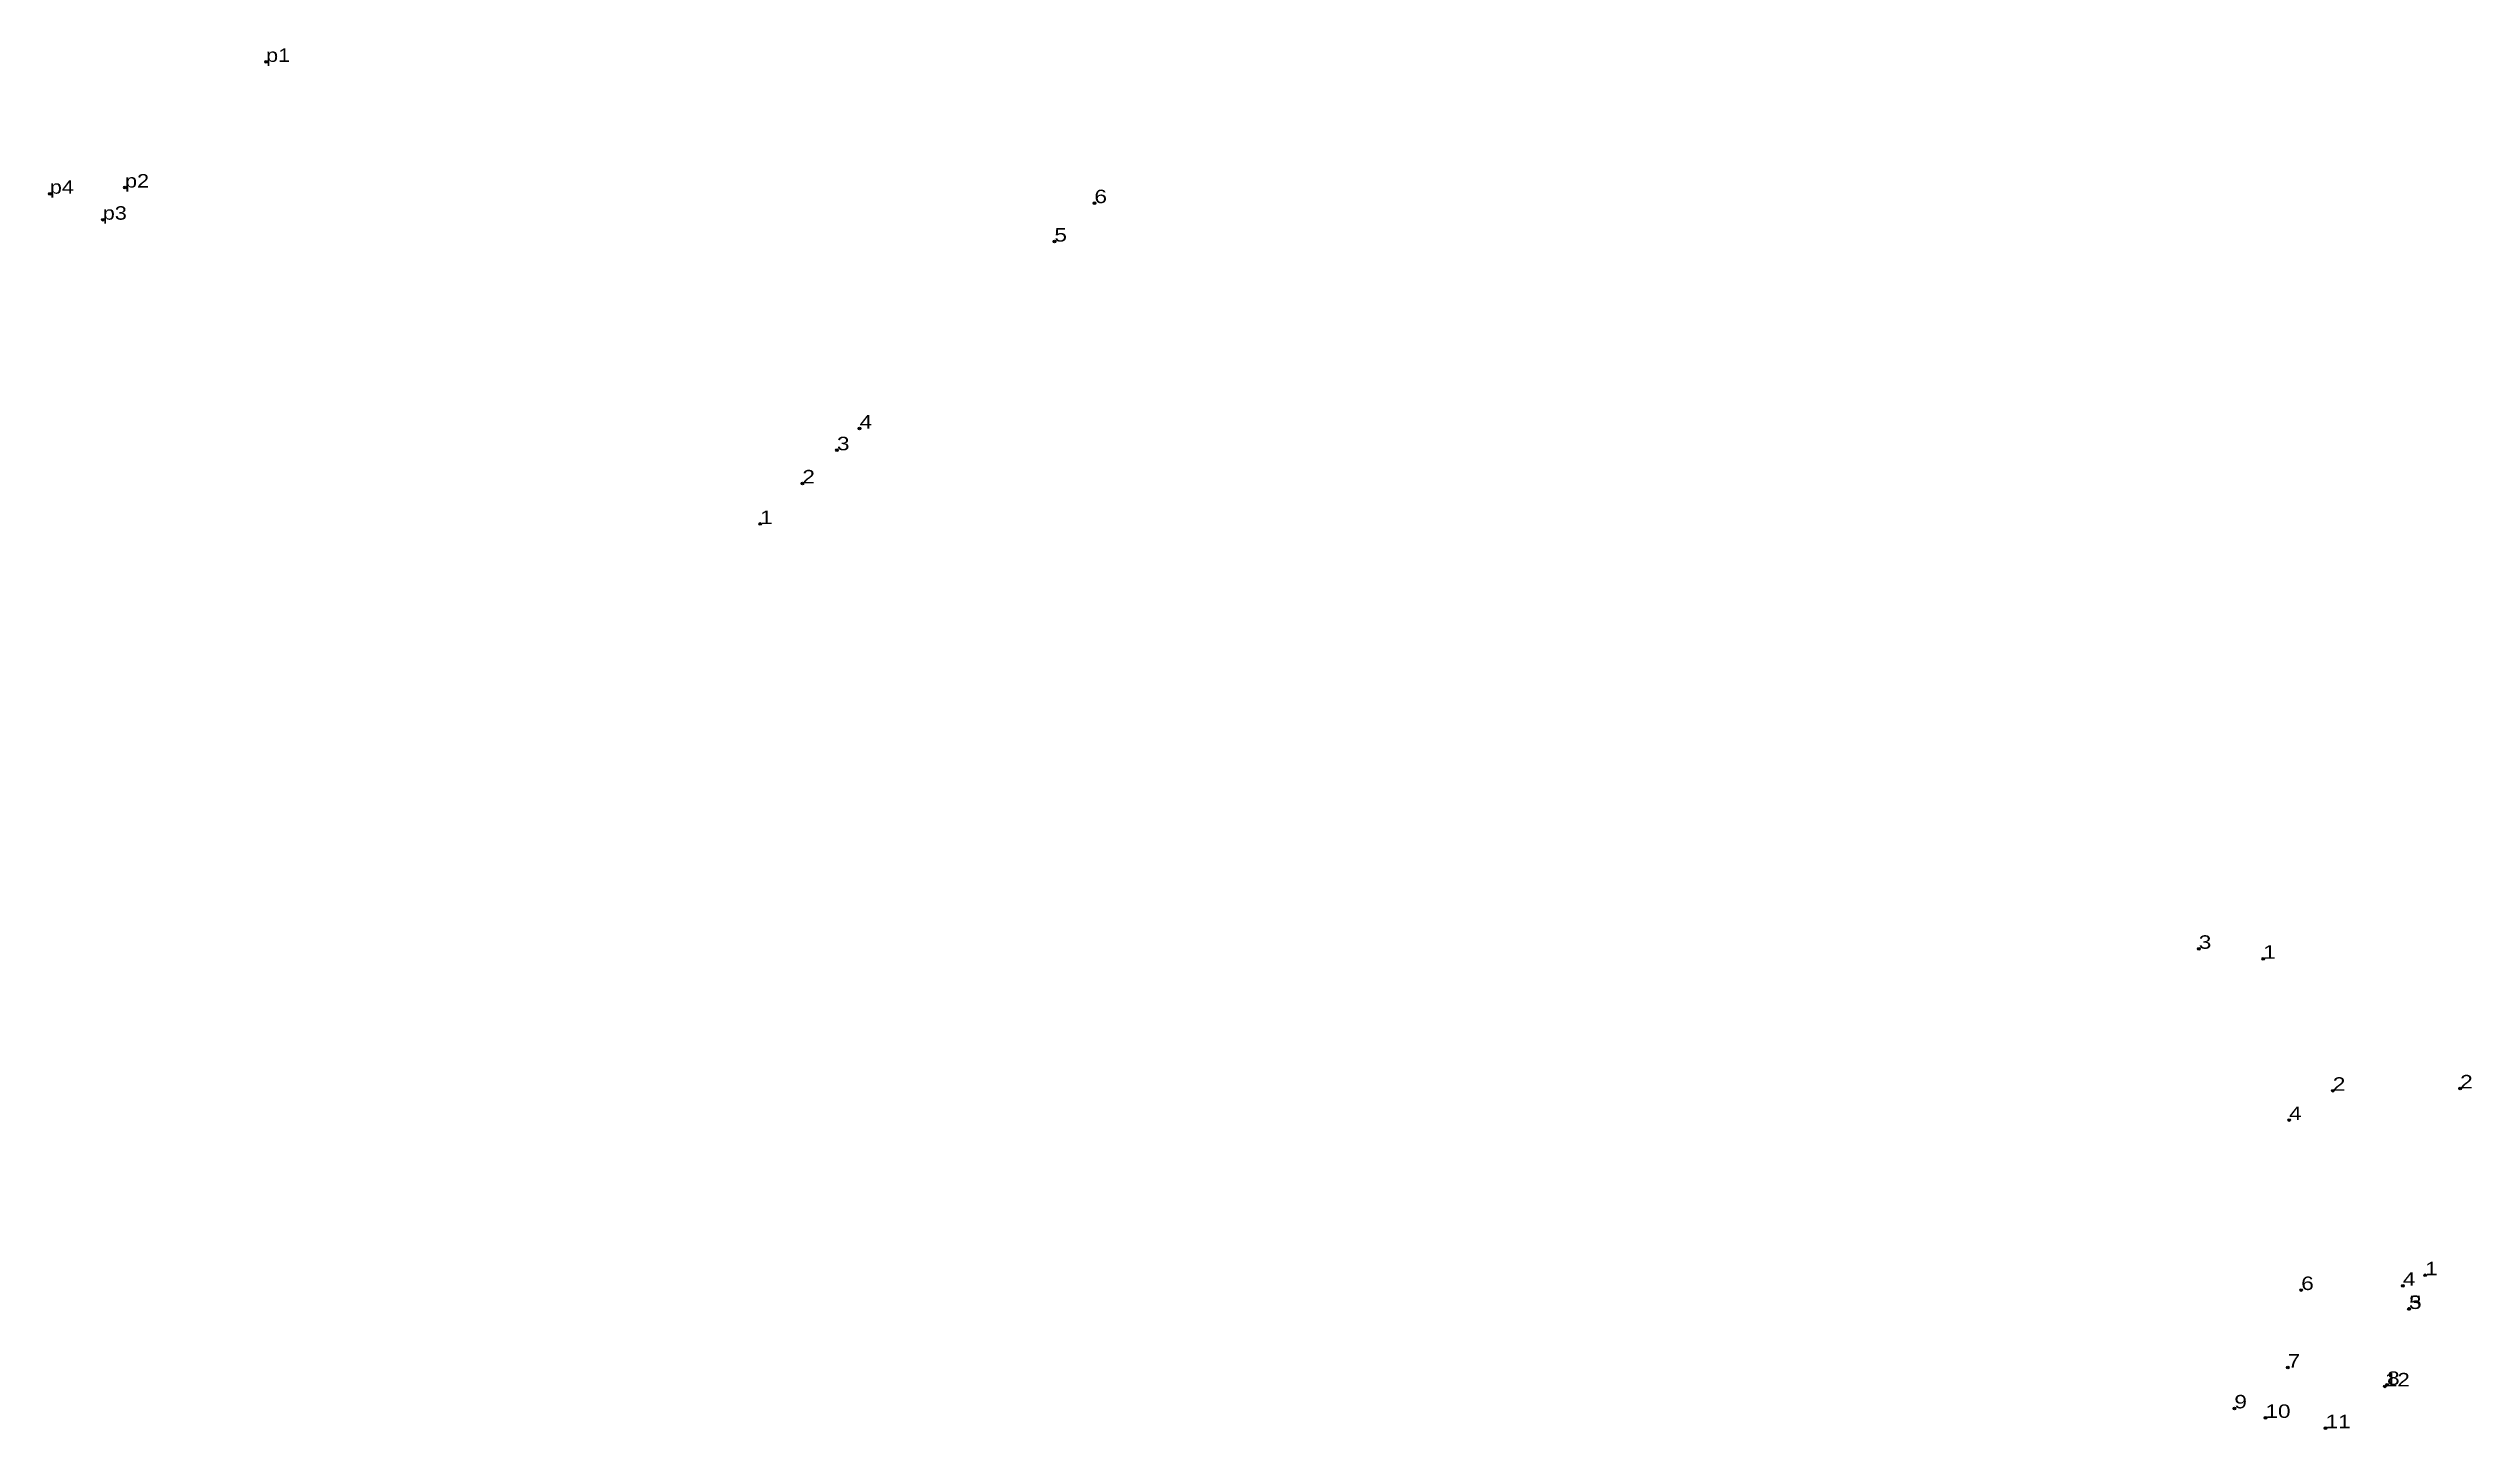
# Model space of a CAD drawing. Header units: metres. Extents: x 1 to 555159, y 1817839 to 1851843.
# Drawn here: x 540525.4 to 540848.9, y 1835936.2 to 1836120.7 of the extents above; entities that cross this region are included whole.
import ezdxf

# ---------------------------------------------------------------- set-up
doc = ezdxf.new("R2010")
doc.units = ezdxf.units.M
doc.header["$LTSCALE"] = 0.72
doc.header["$PDMODE"] = 32
doc.header["$PDSIZE"] = 0.36
doc.layers.add('12', color=7, linetype='Continuous')
doc.layers.add('7', color=7, linetype='Continuous')

msp = doc.modelspace()

# ---------------------------------------------------------------- texts
at = {"layer": '12'}
for s, width, p in [('p1', 1.2, (540554.47, 1836118.93)), ('p1', 1.2, (540554.47, 1836118.93)), ('p4', 1.2, (540525.6, 1836101.32)), ('p4', 1.2, (540525.6, 1836101.32)), ('p2', 1.2, (540535.64, 1836102.14)), ('p2', 1.2, (540535.64, 1836102.14)), ('6', 1.25, (540665.06, 1836100.06)), ('p3', 1.2, (540532.67, 1836097.85)), ('p3', 1.2, (540532.67, 1836097.85)), ('5', 1.25, (540659.72, 1836094.93)), ('4', 1.25, (540633.71, 1836069.95)), ('3', 1.25, (540630.69, 1836067.05)), ('2', 1.25, (540626.07, 1836062.62)), ('1', 1.25, (540620.43, 1836057.2)), ('3', 1.25, (540812.5, 1836000.45)), ('1', 1.25, (540821.11, 1835999.12)), ('2', 1.25, (540830.39, 1835981.49)), ('2', 1.25, (540847.39, 1835981.8)), ('4', 1.25, (540824.55, 1835977.57)), ('6', 1.25, (540826.18, 1835954.86)), ('4', 1.25, (540839.74, 1835955.43)), ('1', 1.25, (540842.72, 1835956.83)), ('3', 1.25, (540840.56, 1835952.33)), ('5', 1.25, (540840.57, 1835952.33)), ('7', 1.25, (540824.37, 1835944.51)), ('12', 1.25, (540837.33, 1835941.99)), ('8', 1.25, (540837.64, 1835942.19)), ('9', 1.25, (540817.25, 1835939.05)), ('10', 1.25, (540821.4, 1835937.78)), ('11', 1.25, (540829.43, 1835936.4))]:
    msp.add_text(s, height=1.8, dxfattribs=dict(at, width=width)).set_placement(p)

# ---------------------------------------------------------------- linework, layer by layer
at = {"layer": '7'}
for p in [(540554.47, 1836118.93), (540535.64, 1836102.14), (540525.6, 1836101.32), (540665.06, 1836100.06), (540532.67, 1836097.85), (540659.72, 1836094.93), (540633.71, 1836069.95), (540630.69, 1836067.05), (540626.07, 1836062.62), (540620.43, 1836057.2), (540812.5, 1836000.45), (540821.11, 1835999.12), (540830.39, 1835981.49), (540847.39, 1835981.8), (540824.55, 1835977.57), (540842.72, 1835956.83), (540826.18, 1835954.86), (540839.74, 1835955.43), (540840.56, 1835952.33), (540840.57, 1835952.33), (540824.37, 1835944.51), (540837.33, 1835941.99), (540837.64, 1835942.19), (540817.25, 1835939.05), (540821.4, 1835937.78), (540829.43, 1835936.4)]:
    msp.add_point(p, dxfattribs=at)

msp.set_redraw_order([(e.dxf.handle, doc.entitydb.next_handle()) for e in msp.query("TEXT MTEXT ATTDEF DIMENSION ARC_DIMENSION")])  # texts and dimensions are drawn at this point

doc.saveas('drawing.dxf')
